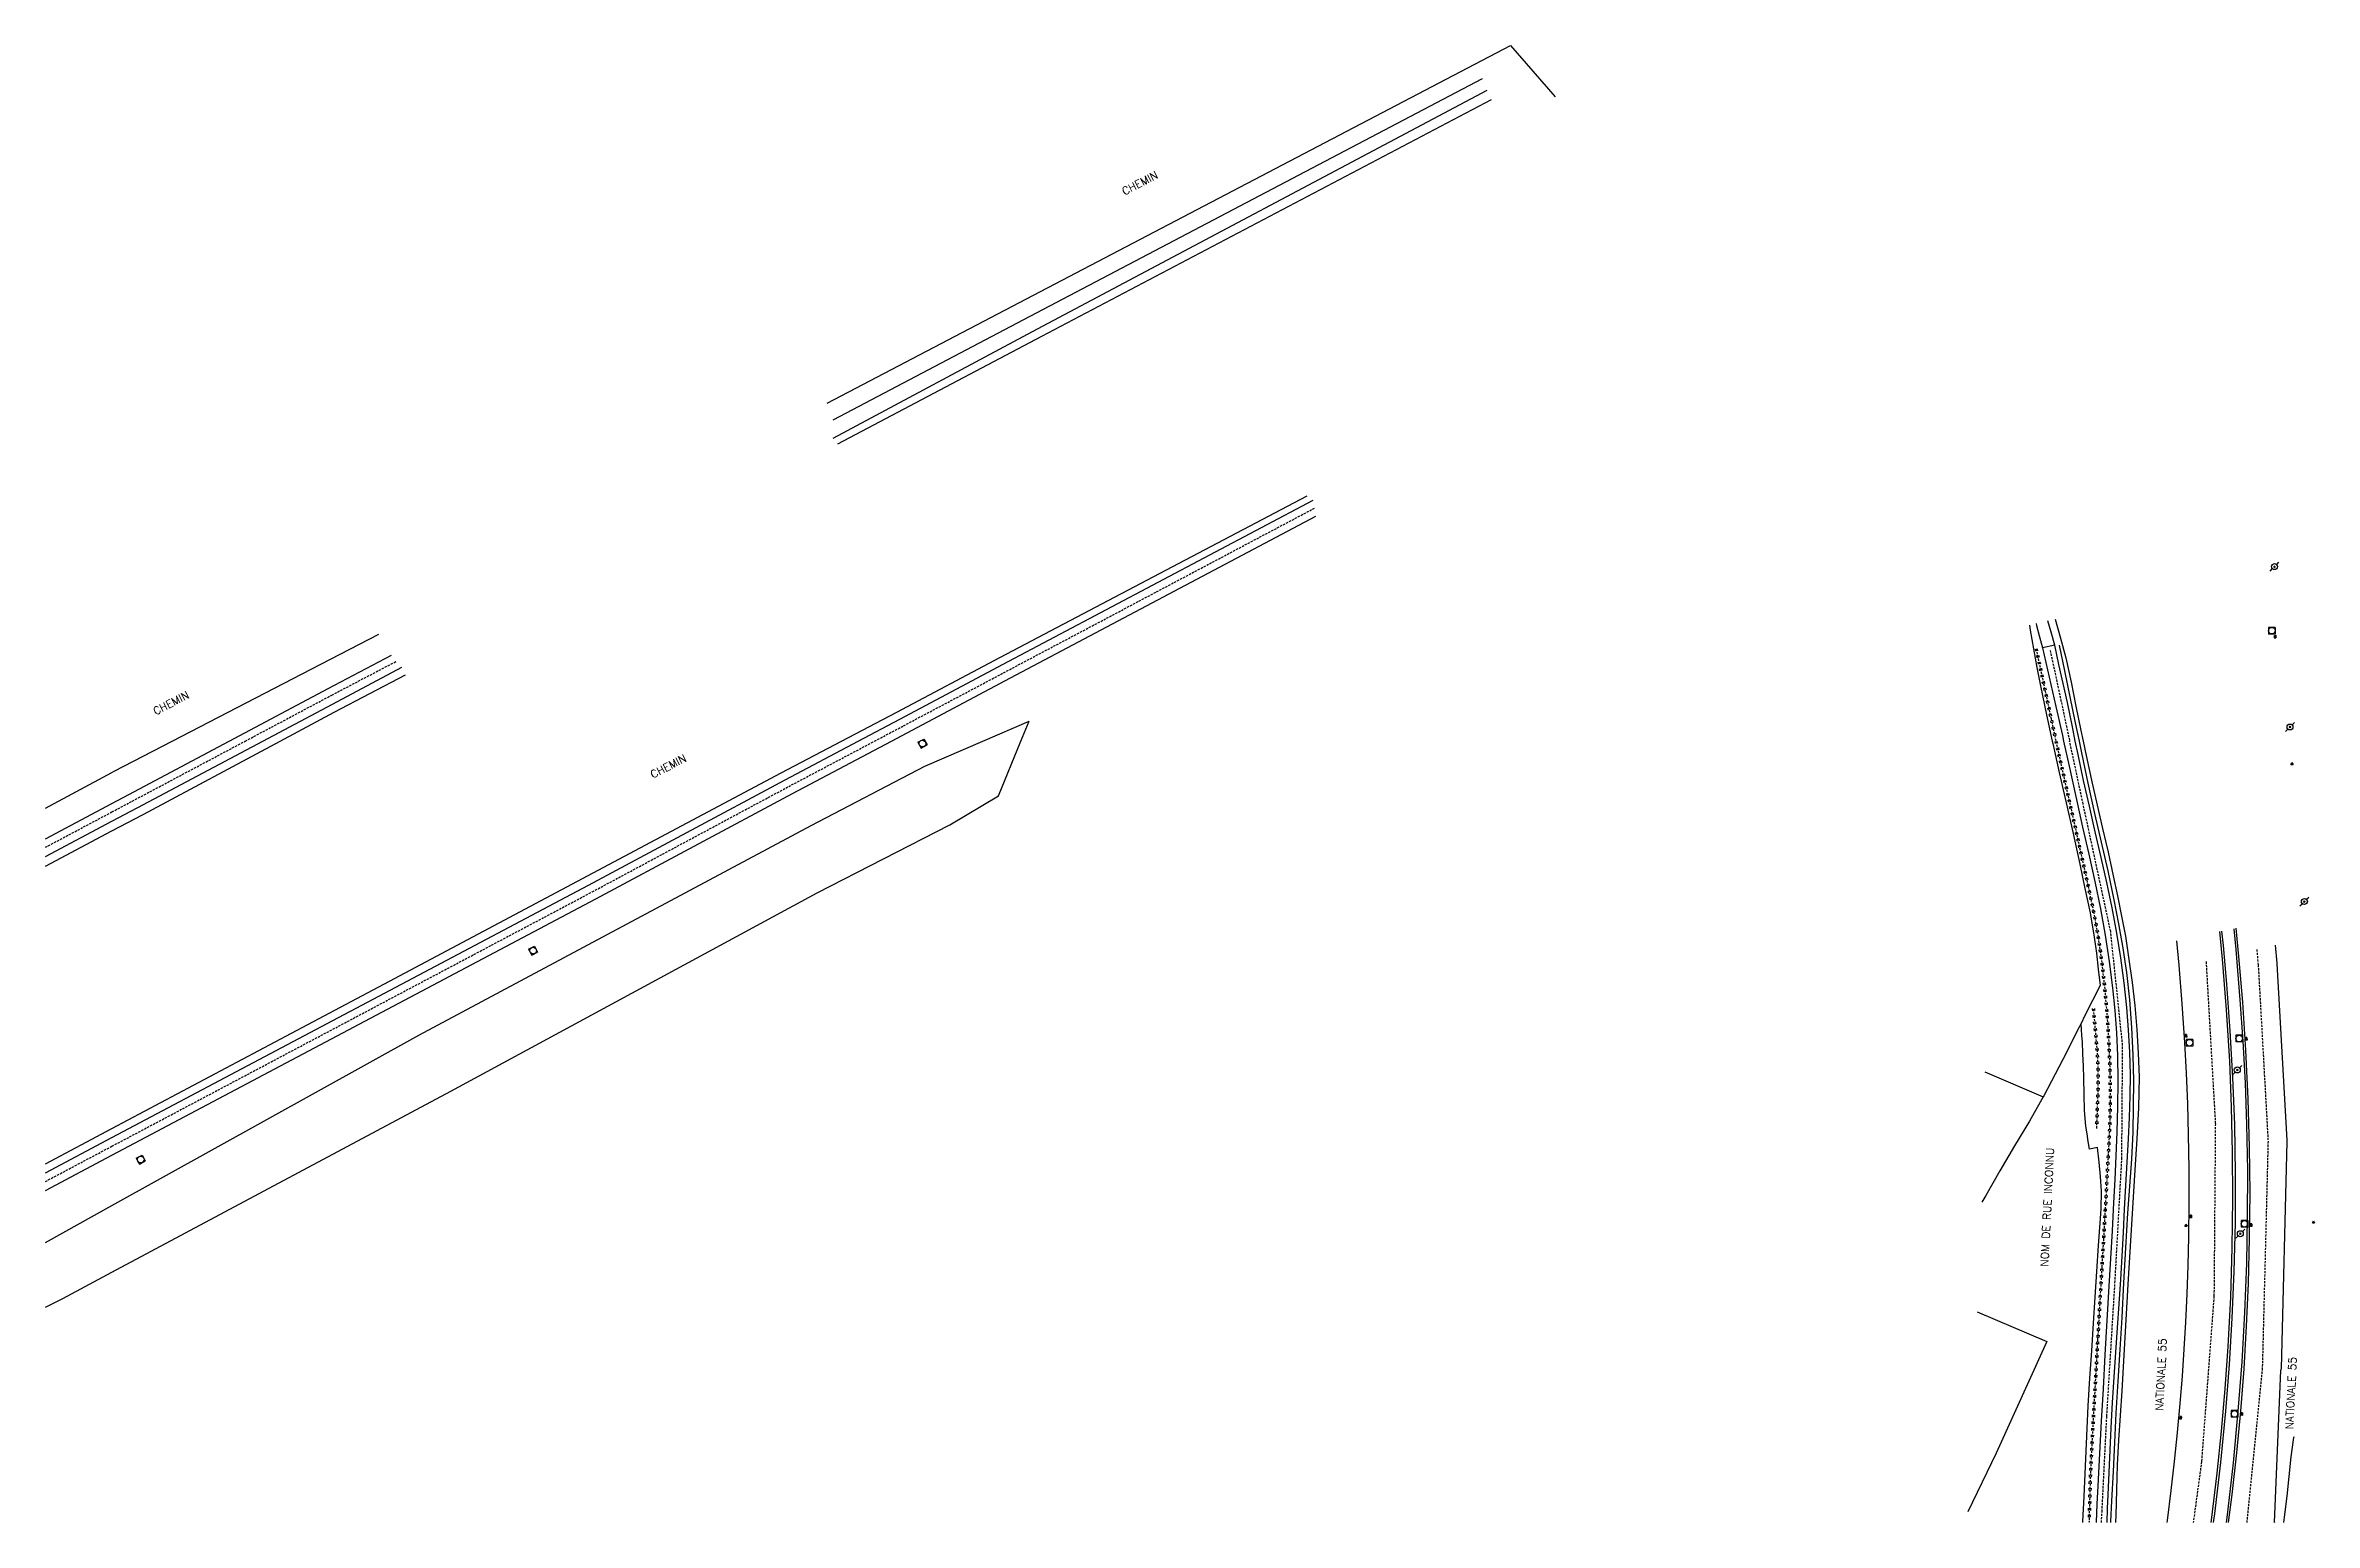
# Model space of a CAD drawing. Header units: millimetres. Extents: x 133000 to 134000, y 131000 to 132001.
# Drawn here: x 133000 to 133511, y 131000 to 131333 of the extents above; entities that cross this region are included whole.
import ezdxf

# ---------------------------------------------------------------- set-up
doc = ezdxf.new("R2010")
doc.units = ezdxf.units.MM
doc.linetypes.add('DASHED', pattern=[0.75, 0.5, -0.25])
doc.layers.get('0').update_dxf_attribs({"linetype": 'CONTINUOUS'})
for name, color, linetype in [('W0001', 6, 'DASHED'), ('W0008', 7, 'CONTINUOUS'), ('W0010', 4, 'CONTINUOUS'), ('W0071', 7, 'CONTINUOUS'), ('W0211', 2, 'CONTINUOUS'), ('W0214', 2, 'CONTINUOUS'), ('W0220', 5, 'DASHED'), ('W0330', 7, 'CONTINUOUS'), ('W0401', 7, 'CONTINUOUS'), ('W0420', 7, 'CONTINUOUS'), ('W0473', 7, 'CONTINUOUS'), ('W0510', 5, 'CONTINUOUS'), ('W0850', 7, 'CONTINUOUS'), ('W0989', 7, 'CONTINUOUS')]:
    doc.layers.add(name, color=color, linetype=linetype)
doc.styles.get("Standard").update_dxf_attribs({"font": 'romans.shx', "width": 0.85})

msp = doc.modelspace()

# ---------------------------------------------------------------- texts
at = {"layer": 'W0989'}
for s, rotation, p in [('CHEMIN', 27.5431, (133243.03, 131298.9)), ('CHEMIN', 27.5431, (133024.85, 131181.8)), ('CHEMIN', 27.5431, (133136.82, 131167.56)), ('NOM DE RUE INCONNU', 87.1605, (133451.02, 131057.63)), ('NATIONALE 55', 87.1605, (133476.88, 131025.13)), ('NATIONALE 55', 87.1605, (133506.16, 131020.94))]:
    msp.add_text(s, height=1.75, rotation=rotation, dxfattribs=at).set_placement(p)

# ---------------------------------------------------------------- blocks, each defined once
blk = doc.blocks.new('T420')
for p, q in [((0.75, 0.75), (-0.75, 0.75)), ((-0.75, 0.75), (-0.75, -0.75)), ((0.75, 0.75), (0.75, -0.75)), ((0.75, -0.75), (-0.75, -0.75))]:
    blk.add_line(p, q)
blk.add_ellipse((0, 0), major_axis=(-0.53, 0.53), ratio=1, start_param=3.926991, end_param=10.210176)
blk = doc.blocks.new('T473')
for p, q in [((-0.166667, 0.166667), (0.166667, -0.166667)), ((-0.166667, -0.166667), (0.166667, 0.166667)), ((0.500001, 0.500001), (1.000002, 1.000002)), ((-1.000002, -1.000002), (-0.500001, -0.500001))]:
    blk.add_line(p, q)
blk.add_ellipse((0, 0), major_axis=(0.471405, 0.471405), ratio=1, start_param=5.4977871438, end_param=11.780972451)
blk = doc.blocks.new('T850')
for p, q in [((-0.25, -0.15), (0, 0.32)), ((0, 0.32), (0.25, -0.15)), ((-0.25, -0.15), (0.25, -0.15))]:
    blk.add_line(p, q)
for major_axis in [(-0.106, 0.106), (-0.0354, 0.0354), (-0.0236, 0.0236)]:
    blk.add_ellipse((0, 0), major_axis=major_axis, ratio=1, start_param=3.926991, end_param=10.210176)
blk = doc.blocks.new('T401')
for p, q in [((-0.3, 0.3), (0, 0.3)), ((-0.3, -0.25), (-0.3, 0.3)), ((-0.3, 0.15), (0, 0.15)), ((-0.3, 0), (0, 0)), ((0, 0.3), (0, -0.25)), ((-0.3, -0.15), (0, -0.15)), ((-0.3, -0.25), (-0.3, -0.3)), ((-0.3, -0.3), (0, -0.3)), ((0, -0.3), (0, -0.25))]:
    blk.add_line(p, q)
blk = doc.blocks.new('t220o')
at = {"color": 0, "linetype": 'Continuous'}
for p, q in [((-0.25, 0.25), (0.25, 0.25)), ((-0.25, -0.25), (0.25, -0.25))]:
    blk.add_line(p, q, dxfattribs=at)

# ---------------------------------------------------------------- linework, layer by layer
at = {"layer": 'W0001'}
for points in [[(133186.72, 131176), (133193.25, 131179.46), (133285.79, 131228.47)], [(133044.99, 131176), (133064.49, 131186.37), (133079.08, 131194)], [(133451.46, 131196.45), (133455.85, 131176)], [(133015, 131160.06), (133019.58, 131162.5), (133044.99, 131176)], [(133015, 131084.78), (133123.14, 131142.06), (133167.39, 131165.78), (133186.72, 131176)], [(133463, 131000), (133463.14, 131002.46), (133464.22, 131023.97), (133466.06, 131054.01), (133467.6, 131081.96), (133467.78, 131107.57), (133465.09, 131133.12), (133458.89, 131161.82), (133455.85, 131176)], [(133000, 131152.09), (133015, 131160.06)], [(133497.97, 131129.09), (133498.31, 131125.61), (133500.53, 131085.9), (133499.23, 131034.75), (133497.58, 131018.38)], [(133486.57, 131126.34), (133488.66, 131089.83), (133488.35, 131050.99), (133485.55, 131013.74), (133483.69, 131000)], [(133000, 131076.83), (133015, 131084.78)], [(133497.58, 131018.38), (133495.72, 131000)]]:
    msp.add_lwpolyline(points, dxfattribs=at)
at = {"layer": 'W0008'}
for points in [[(133183.06, 131176), (133192.45, 131180.96), (133215.71, 131193.32), (133285.47, 131230.29)], [(133190.55, 131176), (133194.09, 131177.87), (133217.35, 131190.23), (133286.11, 131226.64)], [(133041.41, 131176), (133063.7, 131187.85), (133077.91, 131195.35)], [(133457.13, 131176), (133456.55, 131178.84), (133455.33, 131184.71), (133454.39, 131189), (133453.44, 131193.29), (133452.49, 131197.58), (133449.77, 131196.99)], [(133449.77, 131196.99), (133451.25, 131190.41), (133452.74, 131183.83), (133454.21, 131177.25), (133454.49, 131176)], [(133048.95, 131176), (133064.67, 131184.34), (133080.24, 131192.65)], [(133015, 131161.97), (133018.79, 131163.98), (133041.41, 131176)], [(133015, 131157.98), (133020.8, 131161.06), (133048.95, 131176)], [(133015, 131086.71), (133122.34, 131143.57), (133166.59, 131167.29), (133183.06, 131176)], [(133015, 131082.75), (133123.98, 131140.48), (133168.23, 131164.2), (133190.55, 131176)], [(133454.49, 131176), (133455.73, 131170.38), (133457.24, 131163.51), (133458.75, 131156.64), (133460.15, 131150.51), (133461.55, 131144.38), (133462.8, 131138.23), (133463.84, 131132.32), (133464.75, 131126.39), (133465.5, 131120.43), (133465.99, 131115.37), (133466.37, 131110.3), (133466.62, 131105.22), (133466.7, 131099.45), (133466.61, 131093.68), (133466.46, 131087.91), (133466.26, 131082.61), (133466.01, 131077.31), (133465.74, 131072.01), (133465.41, 131065.75), (133465.05, 131059.49), (133464.7, 131053.23), (133464.26, 131045.52), (133463.81, 131037.82), (133463.37, 131030.11), (133462.96, 131022.83), (133462.55, 131015.54), (133462.16, 131008.26), (133461.98, 131004.18), (133461.8, 131000.1), (133461.79, 131000)], [(133464.27, 131000), (133464.27, 131000.04), (133464.41, 131003.16), (133464.55, 131006.27), (133464.76, 131011.3), (133464.96, 131016.33), (133465.19, 131021.36), (133465.52, 131027.05), (133465.89, 131032.74), (133466.27, 131038.42), (133466.64, 131043.86), (133467.01, 131049.29), (133467.36, 131054.73), (133467.66, 131060.02), (133467.94, 131065.32), (133468.22, 131070.62), (133468.53, 131075.89), (133468.84, 131081.16), (133469.1, 131086.43), (133469.31, 131091.25), (133469.48, 131096.07), (133469.53, 131100.89), (133469.39, 131105.93), (133469.12, 131110.97), (133468.72, 131116), (133468.12, 131121.6), (133467.37, 131127.2), (133466.48, 131132.76), (133465.4, 131138.47), (133464.19, 131144.15), (133462.93, 131149.83), (133461.63, 131155.59), (133460.29, 131161.35), (133458.99, 131167.11), (133457.75, 131172.97), (133457.13, 131176)], [(133000, 131154), (133015, 131161.97)], [(133000, 131150.01), (133015, 131157.98)], [(133487.75, 131000), (133487.82, 131000.55), (133489.05, 131011.14), (133490.03, 131020.63), (133490.87, 131030.14), (133491.55, 131039.66), (133492.12, 131050.76), (133492.48, 131061.88), (133492.62, 131073), (133492.56, 131083.32), (133492.32, 131093.64), (133491.9, 131103.96), (133491.2, 131115.45), (133490.27, 131126.92), (133489.65, 131133.1)], [(133493.28, 131133.87), (133493.91, 131127.52), (133494.75, 131117.24), (133495.47, 131106.37), (133495.99, 131095.48), (133496.31, 131084.58), (133496.4, 131074.33), (133496.31, 131064.08), (133496.03, 131053.84), (133495.61, 131044.25), (133495.04, 131034.66), (133494.29, 131025.09), (133493.39, 131015.7), (133492.34, 131006.32), (133491.54, 131000)], [(133479.9, 131131.03), (133480.44, 131125.51), (133481.15, 131116.84), (133481.73, 131108.16), (133482.09, 131101.22), (133482.36, 131094.28), (133482.56, 131087.33), (133482.69, 131079.66), (133482.72, 131072), (133482.64, 131064.33), (133482.47, 131057.94), (133482.23, 131051.56), (133481.92, 131045.18), (133481.58, 131039.07), (133481.17, 131032.96), (133480.7, 131026.86), (133480.07, 131020.32), (133479.36, 131013.78), (133478.6, 131007.24), (133477.79, 131000.49), (133477.72, 131000)], [(133000, 131078.76), (133015, 131086.71)], [(133000, 131074.8), (133015, 131082.75)], [(133501.96, 131000), (133501.97, 131000.1), (133501.96, 131000), (133503.43, 131034.32), (133503.43, 131034.32)]]:
    msp.add_lwpolyline(points, dxfattribs=at)
msp.add_lwpolyline([(133502.1, 131130.08), (133502.51, 131126.01, -0.010069), (133502.52, 131125.84), (133504.74, 131086.14, -0.020342), (133504.75, 131085.8), (133503.45, 131034.64, -0.018807), (133503.43, 131034.32), (133503.43, 131034.32)], format="xyb", dxfattribs=at)
at = {"layer": 'W0010'}
for points in [[(133458.05, 131176), (133457.19, 131180.14), (133455.98, 131185.97), (133454.78, 131191.81), (133453.57, 131197.65)], [(133465.15, 131000), (133465.16, 131000.23), (133465.37, 131004.89), (133465.7, 131011.48), (133466.01, 131018.07), (133466.34, 131024.65), (133466.76, 131031.82), (133467.2, 131038.99), (133467.64, 131046.16), (133468.08, 131054.01), (133468.52, 131061.86), (133468.98, 131069.71), (133469.4, 131075.78), (133469.83, 131081.84), (133470.13, 131087.91), (133470.26, 131093.69), (133470.28, 131099.47), (133470.16, 131105.24), (133469.87, 131111.49), (133469.4, 131117.72), (133468.73, 131123.93), (133467.93, 131129.4), (133466.96, 131134.85), (133465.91, 131140.28), (133464.51, 131146.77), (133462.99, 131153.25), (133461.5, 131159.72), (133460.04, 131166.52), (133458.61, 131173.33), (133458.05, 131176)], [(133488.27, 131000), (133488.54, 131002.01), (133489.91, 131013.55), (133491.05, 131025.11), (133491.86, 131035.58), (133492.48, 131046.06), (133492.92, 131056.54), (133493.17, 131067.59), (133493.22, 131078.63), (133493.04, 131089.67), (133492.62, 131100.22), (133491.99, 131110.76), (133491.21, 131121.29), (133490.47, 131129.99), (133490.15, 131133.2)], [(133492.79, 131133.76), (133493.26, 131129.05), (133494.19, 131117.74), (133494.83, 131108.4), (133495.34, 131099.05), (133495.69, 131089.69), (133495.88, 131079.27), (133495.86, 131068.85), (133495.66, 131058.43), (133495.24, 131047.32), (133494.61, 131036.2), (133493.76, 131025.11), (133492.64, 131013.43), (133491.3, 131001.78), (133491.06, 131000)]]:
    msp.add_lwpolyline(points, dxfattribs=at)
at = {"layer": 'W0071'}
for points in [[(133177.37, 131244.25), (133223.42, 131268.85), (133324.68, 131322.61)], [(133177.42, 131248.33), (133221.8, 131271.73), (133323.64, 131325.25)], [(133448.29, 131202.48), (133448.41, 131202.05), (133449.09, 131199.52), (133449.77, 131196.99)], [(133452.49, 131197.58), (133451.66, 131200.56), (133450.95, 131203.07)]]:
    msp.add_lwpolyline(points, dxfattribs=at)
at = {"layer": 'W0211'}
for points in [[(133176.02, 131252.08), (133176.02, 131252.08), (133329.91, 131332.7), (133340, 131321.08)], [(133452.62, 131203.44), (133453.8, 131199.22), (133454.96, 131194.75), (133456.17, 131189.31), (133457.26, 131183.84), (133458.36, 131178.38), (133458.88, 131176)], [(133028.57, 131176), (133062.03, 131193.33), (133075.06, 131200.11)], [(133219.68, 131176), (133221.53, 131180.48)], [(133015, 131056.43), (133091.31, 131097.17), (133173.77, 131141.83), (133203.7, 131157.14), (133214.6, 131163.65), (133219.68, 131176)], [(133015, 131168.96), (133015.48, 131169.22), (133028.57, 131176)], [(133458.88, 131176), (133459.57, 131172.79), (133460.79, 131167.2), (133462.04, 131161.61), (133463.26, 131156.3), (133464.49, 131150.98), (133465.67, 131145.66), (133466.63, 131141.14), (133467.56, 131136.6), (133468.39, 131132.06), (133469.21, 131126.86), (133469.92, 131121.65), (133470.51, 131116.43), (133470.97, 131111.09), (133471.31, 131105.74), (133471.48, 131100.39), (133471.36, 131093.42), (133470.96, 131086.44), (133470.52, 131079.46), (133470.02, 131070.85), (133469.46, 131062.24), (133468.92, 131053.63), (133468.49, 131045.66), (133468.08, 131037.68), (133467.63, 131029.71), (133467.26, 131024.13), (133466.87, 131018.56), (133466.54, 131012.98), (133466.38, 131007.34), (133466.28, 131001.69), (133466.19, 131000)], [(133000, 131160.94), (133015, 131168.96)], [(133000, 131048.5), (133003.9, 131050.51), (133015, 131056.43)], [(133504.08, 131000), (133504.25, 131001.23), (133504.87, 131005.96), (133505.3, 131010.38), (133505.7, 131014.81), (133506.34, 131019.2), (133506.38, 131019.36)]]:
    msp.add_lwpolyline(points, dxfattribs=at)
at = {"layer": 'W0214'}
for points in [[(133211.12, 131176), (133221.53, 131180.48)], [(133015, 131071.44), (133084.13, 131109.78), (133172.45, 131156.97), (133198.02, 131170.36), (133211.12, 131176)], [(133000, 131063.12), (133015, 131071.44)]]:
    msp.add_lwpolyline(points, dxfattribs=at)
at = {"layer": 'W0220'}
for points in [[(133448.3, 131196.8), (133449.98, 131188.91), (133451.67, 131181.03), (133452.75, 131176)], [(133452.75, 131176), (133453.37, 131173.15), (133455.16, 131165.12), (133456.98, 131157.09), (133458.74, 131149.05), (133460, 131143.32), (133461.23, 131137.58), (133462.28, 131131.82), (133463.11, 131125.92), (133463.77, 131120), (133464.27, 131114.06), (133464.68, 131107.66), (133464.93, 131101.24), (133464.99, 131094.83), (133464.84, 131088.91), (133464.53, 131082.99), (133464.2, 131077.07), (133463.85, 131070.51), (133463.47, 131063.96), (133463.08, 131057.4), (133462.62, 131049.31), (133462.15, 131041.22), (133461.7, 131033.13), (133461.29, 131025.78), (133460.88, 131018.43), (133460.51, 131011.08), (133460.36, 131005.66), (133460.22, 131000.24), (133460.2, 131000)], [(133461.18, 131115.65), (133461.58, 131111.08), (133461.99, 131106.5), (133462.23, 131101.92), (133462.21, 131097.48), (133462.04, 131093.03), (133461.86, 131088.58)]]:
    msp.add_lwpolyline(points, dxfattribs=at)
at = {"layer": 'W0330'}
for points in [[(133446.79, 131202.14), (133446.98, 131200.96), (133447.72, 131196.79), (133448.48, 131192.62), (133449.27, 131188.46), (133450.61, 131181.95), (133451.91, 131176)], [(133451.91, 131176), (133452.03, 131175.45), (133453.47, 131168.96), (133455.03, 131162.07), (133456.61, 131155.19), (133458.13, 131148.3), (133459.3, 131142.83), (133460.44, 131137.36), (133461.4, 131131.85), (133461.88, 131128.24), (133462.29, 131124.62), (133462.69, 131121)], [(133462.69, 131121), (133460.99, 131117.59), (133459.29, 131114.19), (133458.41, 131112.43), (133457.58, 131110.79), (133455.11, 131105.88), (133452.61, 131100.98), (133450.03, 131096.13), (133449.91, 131095.91), (133446.8, 131090.45), (133443.46, 131084.83), (133440.14, 131079.2), (133436.99, 131073.7), (133436.11, 131072.15)], [(133458.79, 131000), (133458.8, 131000.22), (133459.1, 131005.91), (133459.44, 131012.71), (133459.73, 131019.5), (133460.05, 131026.29), (133460.42, 131032.5), (133460.81, 131038.7), (133461.21, 131044.9), (133461.59, 131050.75), (133461.98, 131056.59), (133462.34, 131062.44), (133462.65, 131066.5), (133462.95, 131070.57), (133463.02, 131074.63), (133462.82, 131077.92), (133462.46, 131081.21), (133462.1, 131084.49), (133460.34, 131084.08), (133460.05, 131085.8), (133459.76, 131087.53), (133459.51, 131089.27), (133459.23, 131092.85), (133459.14, 131096.45), (133459.05, 131100.06), (133458.95, 131102.81), (133458.85, 131105.55), (133458.71, 131108.3), (133458.62, 131109.68), (133458.52, 131111.06), (133458.41, 131112.43)], [(133436.74, 131101.52), (133449.91, 131095.91)], [(133434.99, 131047.44), (133450.7, 131040.77), (133439.33, 131015.64), (133432.94, 131002.45)]]:
    msp.add_lwpolyline(points, dxfattribs=at)
at = {"layer": 'W0510'}
for points in [[(133178.44, 131242.98), (133224.4, 131267.21), (133325.62, 131320.47)], [(133179.29, 131176), (133191.71, 131182.52), (133214.95, 131194.86), (133284.16, 131231.25)], [(133052.85, 131176), (133065.04, 131182.52), (133081.06, 131190.93)], [(133015, 131088.78), (133077.46, 131121.97), (133165.73, 131168.88), (133179.29, 131176)], [(133015, 131155.8), (133021.99, 131159.51), (133052.85, 131176)], [(133000, 131147.84), (133015, 131155.8)], [(133000, 131080.81), (133015, 131088.78)]]:
    msp.add_lwpolyline(points, dxfattribs=at)

# ---------------------------------------------------------------- block references
at = {"layer": 'W0220'}
for p, rotation in [((133448.35, 131196.53), 282.0500820142215), ((133448.67, 131195.07), 282.0500820142215), ((133448.98, 131193.6), 282.0500820142215), ((133449.29, 131192.13), 282.0500820142215), ((133449.61, 131190.67), 282.0500820142215), ((133449.92, 131189.2), 282.0500820142215), ((133450.23, 131187.73), 282.0585171811568), ((133450.55, 131186.27), 282.0585171811568), ((133450.86, 131184.8), 282.0585171811568), ((133451.17, 131183.33), 282.0585171811568), ((133451.49, 131181.86), 282.0585171811568), ((133451.8, 131180.4), 282.1989975829647), ((133452.12, 131178.93), 282.1989975829647), ((133452.44, 131177.47), 282.1989975829647), ((133452.81, 131175.73), 282.2113651108702), ((133453.13, 131174.26), 282.2113651108702), ((133453.45, 131172.79), 282.5824165432969), ((133453.77, 131171.33), 282.5824165432969), ((133454.1, 131169.87), 282.5824165432969), ((133454.43, 131168.4), 282.5824165432969), ((133454.76, 131166.94), 282.5824165432969), ((133455.08, 131165.47), 282.5824165432969), ((133455.41, 131164.01), 282.7462594152532), ((133455.74, 131162.55), 282.7462594152532), ((133456.07, 131161.08), 282.7462594152532), ((133456.4, 131159.62), 282.7462594152532), ((133456.74, 131158.16), 282.7462594152532), ((133457.06, 131156.7), 282.3694790810985), ((133457.39, 131155.23), 282.3694790810985), ((133457.71, 131153.76), 282.3694790810985), ((133458.03, 131152.3), 282.3694790810985), ((133458.35, 131150.83), 282.3694790810985), ((133458.67, 131149.37), 282.3694790810985), ((133458.99, 131147.9), 282.3656296685197), ((133459.31, 131146.44), 282.3656296685197), ((133459.63, 131144.97), 282.3656296685197), ((133459.96, 131143.51), 282.3656296685197), ((133460.27, 131142.04), 282.1049909027963), ((133460.59, 131140.58), 282.1049909027963), ((133460.9, 131139.11), 282.1049909027963), ((133461.21, 131137.64), 282.1049909027963), ((133461.49, 131136.17), 280.3835674350978), ((133461.76, 131134.69), 280.3835674350978), ((133462.03, 131133.22), 280.3835674350978), ((133462.29, 131131.74), 278.0199104502775), ((133462.5, 131130.25), 278.0199104502775), ((133462.71, 131128.77), 278.0199104502775), ((133462.92, 131127.28), 278.0199104502775), ((133463.13, 131125.8), 276.2680335257313), ((133463.29, 131124.31), 276.2680335257313), ((133463.46, 131122.82), 276.2680335257313), ((133463.62, 131121.33), 276.2680335257313), ((133463.78, 131119.83), 274.9001873367857), ((133463.91, 131118.34), 274.9001873367857), ((133464.04, 131116.84), 274.9001873367857), ((133461.19, 131115.54), 275.0464715179736), ((133461.32, 131114.04), 275.0464715179736), ((133461.45, 131112.55), 275.0464715179736), ((133461.59, 131111.05), 275.034044515553), ((133464.16, 131115.35), 274.9001873367857), ((133464.29, 131113.86), 273.6554467475586), ((133464.38, 131112.36), 273.6554467475586), ((133464.48, 131110.86), 273.6554467475586), ((133461.72, 131109.56), 275.034044515553), ((133461.85, 131108.06), 275.034044515553), ((133461.98, 131106.57), 275.034044515553), ((133464.57, 131109.36), 273.6554467475586), ((133464.67, 131107.87), 273.6554467475586), ((133464.73, 131106.37), 272.1875030818405), ((133462.06, 131105.07), 273.0377432543839), ((133462.14, 131103.57), 273.0377432543839), ((133462.22, 131102.08), 273.0377432543839), ((133464.79, 131104.87), 272.1875030818405), ((133464.85, 131103.37), 272.1875030818405), ((133464.9, 131101.87), 272.1875030818405), ((133462.15, 131096.08), 267.785529115743), ((133462.22, 131099.08), 269.7292523823708), ((133462.21, 131097.58), 269.7292523823708), ((133462.22, 131100.58), 269.7292523823708), ((133464.94, 131100.37), 270.5628439104122), ((133464.95, 131098.87), 270.5628439104122), ((133464.97, 131097.37), 270.5628439104122), ((133464.98, 131095.87), 270.5628439104122), ((133461.98, 131091.58), 267.7855291161173), ((133462.04, 131093.08), 267.785529115743), ((133462.1, 131094.58), 267.785529115743), ((133464.9, 131091.37), 268.5391339586774), ((133464.94, 131092.87), 268.5391339586774), ((133464.98, 131094.37), 268.5391339586774), ((133461.92, 131090.08), 267.7855291161173), ((133464.66, 131085.38), 267.0415597906054), ((133464.73, 131086.88), 267.0415597906054), ((133464.81, 131088.38), 267.0415597906054), ((133464.86, 131089.87), 268.5391339586774), ((133464.42, 131080.89), 266.8185615170937), ((133464.5, 131082.38), 266.8185615170937), ((133464.58, 131083.88), 267.0415597906054), ((133464.17, 131076.39), 266.9092391333321), ((133464.25, 131077.89), 266.8185615170937), ((133464.33, 131079.39), 266.8185615170937), ((133463.84, 131070.4), 266.6468636979297), ((133463.93, 131071.9), 266.9092391333321), ((133464.01, 131073.4), 266.9092391333321), ((133464.09, 131074.9), 266.9092391333321), ((133463.58, 131065.91), 266.6468636979297), ((133463.67, 131067.41), 266.6468636979297), ((133463.76, 131068.9), 266.6468636979297), ((133463.23, 131059.92), 266.6473740697199), ((133463.32, 131061.42), 266.6473740697199), ((133463.41, 131062.91), 266.6473740697199), ((133463.49, 131064.41), 266.6468636979297), ((133462.97, 131055.43), 266.7178154801101), ((133463.06, 131056.92), 266.7178154801101), ((133463.14, 131058.42), 266.6473740697199), ((133462.71, 131050.93), 266.7178154801101), ((133462.8, 131052.43), 266.7178154801101), ((133462.88, 131053.93), 266.7178154801101), ((133462.37, 131044.94), 266.710757321533), ((133462.45, 131046.44), 266.710757321533), ((133462.54, 131047.94), 266.710757321533), ((133462.63, 131049.44), 266.7178154801101), ((133462.11, 131040.45), 266.7817402918992), ((133462.2, 131041.95), 266.710757321533), ((133462.28, 131043.45), 266.710757321533), ((133461.77, 131034.46), 266.7817402918992), ((133461.86, 131035.96), 266.7817402918992), ((133461.94, 131037.46), 266.7817402918992), ((133462.03, 131038.95), 266.7817402918992), ((133461.52, 131029.97), 266.7752584416268), ((133461.61, 131031.47), 266.7752584416268), ((133461.69, 131032.96), 266.7752584416268), ((133461.27, 131025.48), 266.8301013960037), ((133461.35, 131026.97), 266.7752584416268), ((133461.44, 131028.47), 266.7752584416268), ((133460.94, 131019.48), 266.8301013960037), ((133461.02, 131020.98), 266.8301013960037), ((133461.1, 131022.48), 266.8301013960037), ((133461.19, 131023.98), 266.8301013960037), ((133460.71, 131014.99), 267.1414827392782), ((133460.78, 131016.49), 267.1414827392782), ((133460.86, 131017.99), 267.1414827392782), ((133460.45, 131009), 268.3525666876511), ((133460.49, 131010.5), 268.3525666876511), ((133460.56, 131011.99), 267.1414827392782), ((133460.63, 131013.49), 267.1414827392782), ((133460.33, 131004.5), 268.5742379031304), ((133460.36, 131006), 268.3525666876511), ((133460.41, 131007.5), 268.3525666876511), ((133460.25, 131001.5), 268.5742379031304), ((133460.29, 131003), 268.5742379031304)]:
    msp.add_blockref('t220o', p, dxfattribs=dict(at, rotation=rotation))
at = {"layer": 'W0401'}
for p, rotation in [((133502.28, 131199.54), 6.024326113065299), ((133481.89, 131109.63), 183.7899849992137), ((133495.48, 131108.97), 183.7665437899822), ((133483, 131068.97), 179.3797591728932), ((133496.59, 131066.99), 179.4802449159624), ((133494.47, 131024.47), 174.5179212386514), ((133480.72, 131023.61), 174.5634102985236)]:
    msp.add_blockref('T401', p, dxfattribs=dict(at, rotation=rotation))
at = {"layer": 'W0420'}
for p in [(133501.39, 131200.88), (133482.82, 131108.09), (133494.02, 131109), (133495.21, 131067.29), (133492.96, 131024.47)]:
    msp.add_blockref('T420', p, dxfattribs=at)
for p, rotation in [((133197.52, 131175.45), 118.0022449514329), ((133109.83, 131128.82), 118.035794840636), ((133021.47, 131081.77), 118.035794840636)]:
    msp.add_blockref('T420', p, dxfattribs=dict(at, rotation=rotation))
at = {"layer": 'W0473'}
for p in [(133501.97, 131215.31), (133505.48, 131179.19), (133508.71, 131139.89), (133493.6, 131101.95), (133494.28, 131065.06)]:
    msp.add_blockref('T473', p, dxfattribs=at)
at = {"layer": 'W0850'}
for p in [(133505.91, 131170.9), (133482.05, 131066.88), (133510.77, 131067.68)]:
    msp.add_blockref('T850', p, dxfattribs=at)

msp.set_redraw_order([(e.dxf.handle, doc.entitydb.next_handle()) for e in msp.query("TEXT MTEXT ATTDEF DIMENSION ARC_DIMENSION")])  # texts and dimensions are drawn at this point

doc.saveas('drawing.dxf')
